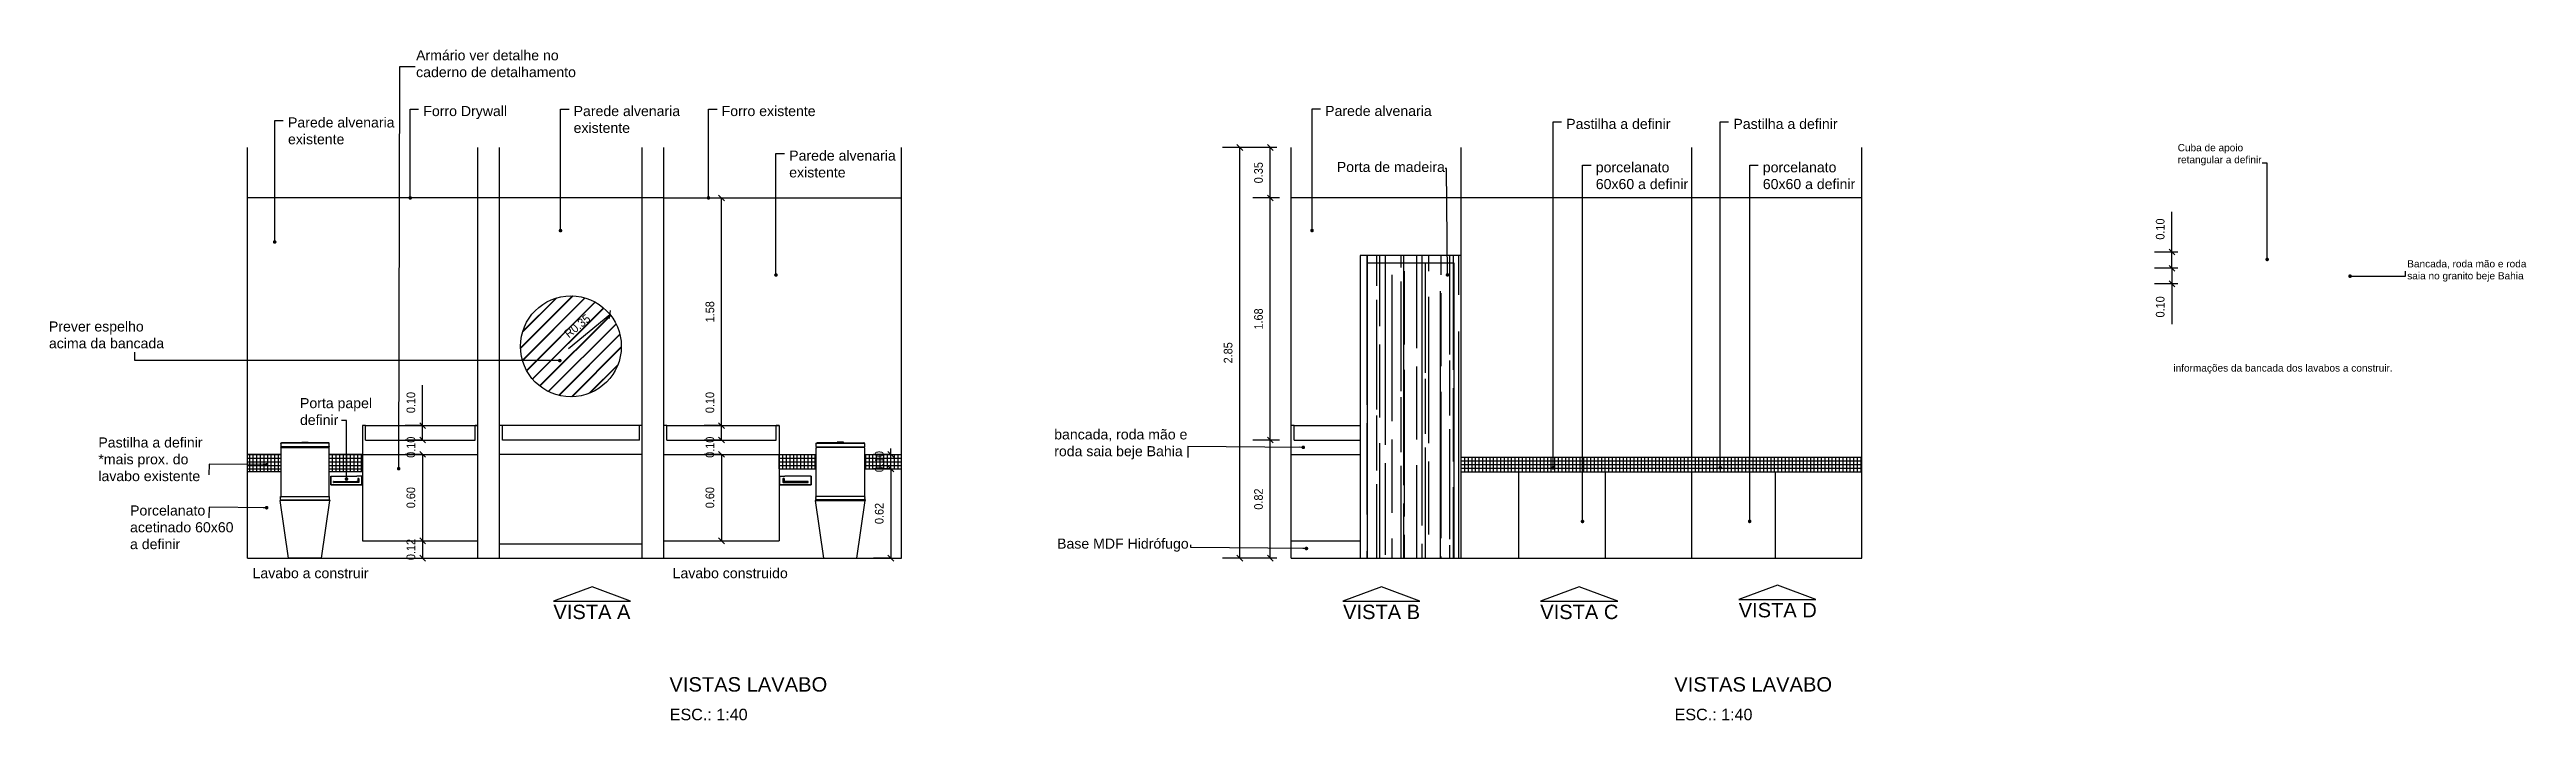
# Model space of a CAD drawing. Header units: millimetres. Extents: x 7034 to 7235, y -465 to -378.
# Drawn here: x 7088.44 to 7105.62, y -446.97 to -442.31 of the extents above; entities that cross this region are included whole.
import ezdxf

# ---------------------------------------------------------------- set-up
doc = ezdxf.new("R2010")
doc.units = ezdxf.units.MM
doc.header["$LTSCALE"] = 0.005
doc.linetypes.add('CONTINUO', pattern=[0])
doc.layers.get('0').update_dxf_attribs({"linetype": 'CONTINUO'})
doc.layers.get('DEFPOINTS').update_dxf_attribs({"linetype": 'CONTINUO', "lineweight": 15})
for name, color, linetype in [('- COTAS', 12, 'Continuous'), ('.DETALHES PRETO', 250, 'Continuous'), ('252', 252, 'Continuous'), ('ARQ-TEXTO', 3, 'Continuous'), ('ARQ_ALVENARIA', 6, 'Continuous'), ('ARQ_ESQUADRIA', 5, 'Continuous'), ('ARQ_TXT_AMBIENTE', 3, 'Continuous'), ('DETALHES', 4, 'Continuous'), ('NN_COTA', 1, 'Continuous'), ('NN_GESSO', 5, 'Continuous')]:
    doc.layers.add(name, color=color, linetype=linetype)
doc.layers.add('TEXTO', color=7, linetype='Continuous', lineweight=15)
doc.styles.add('50', font='ARIALN.TTF', dxfattribs={"height": 0.1})
doc.styles.add('ARQ', font='arial.ttf', dxfattribs={"width": 0.9})
doc.styles.add('R80-20', font='simplex.shx', dxfattribs={"height": 0.04})
doc.styles.get("Standard").update_dxf_attribs({"font": 'arial.ttf'})
doc.dimstyles.new('1-40', dxfattribs={"dimtxt": 0.06, "dimasz": 0.04, "dimexe": 0.1195, "dimexo": 0.1, "dimgap": 0.05, "dimtad": 1, "dimzin": 0, "dimdsep": 46, "dimtxsty": 'ARQ', "dimblk": 'OBLIQUE', "dimcen": 0.09, "dimclrd": 1, "dimclre": 1, "dimclrt": 7, "dimadec": 0, "dimazin": 0, "dimtm": 1e-09, "dimtfac": 1, "dimtofl": 0, "dimtmove": 0, "dimatfit": 3, "dimfxl": 0.1, "dimfxlon": 1, "dimtolj": 1, "dimtzin": 0, "dimlwd": -1, "dimlwe": -1, "dimarcsym": 0})
doc.dimstyles.new('50', dxfattribs={"dimscale": 0, "dimtxt": 0.1, "dimasz": 0.025, "dimexe": 0.05, "dimexo": 0.05, "dimgap": 0.01, "dimtad": 1, "dimdec": 0, "dimlfac": 100, "dimzin": 0, "dimdsep": 46, "dimtxsty": '50', "dimblk": 'DOT', "dimcen": 0.02, "dimclrd": 1, "dimclre": 1, "dimclrt": 7, "dimadec": 0, "dimazin": 0, "dimtfac": 1, "dimtdec": 0, "dimtofl": 0, "dimtmove": 2, "dimatfit": 2, "dimldrblk": 'DOT', "dimfxl": 0.05, "dimtolj": 1, "dimtzin": 0, "dimlwd": -1, "dimarcsym": 0})
pattern_1 = [(0, (7099.832258, -445.243886), (0, 0.025), []), (90, (7099.832258, -445.243886), (-0.025, 2e-18), [])]
pattern_2 = [(0, (0, 0), (0, 0.025), []), (90, (0, 0), (-0.025, 2e-18), [])]

msp = doc.modelspace()

# ---------------------------------------------------------------- texts
at = {"color": 1, "char_height": 0.09975, "width": 0.67765, "attachment_point": 1, "style": 'R80-20'}
for s, insert in [('\\pi0.07186;{\\fArial|b0|i0|c0|p34;VISTA A}', (7091.861, -446.167)), ('\\pi0.07567;{\\fArial|b0|i0|c0|p34;VISTA B}', (7097.337, -446.167)), ('\\pi0.07087;{\\fArial|b0|i0|c0|p34;VISTA C}', (7098.71, -446.167)), ('\\pi0.07182;{\\fArial|b0|i0|c0|p34;VISTA D}', (7100.086, -446.155))]:
    msp.add_mtext(s, dxfattribs=dict(at, insert=insert))
at = {"layer": 'ARQ_TXT_AMBIENTE', "attachment_point": 1}
for s, width, gutter_width, heights, insert, char_height in [('Armário ver detalhe no caderno de detalhamento', 1.34128, 0.1, [0.399], (7090.98, -442.319), 0.07), ('Forro Drywall', 0.75461, 0, [0.288], (7091.03, -442.706), 0.07), ('Parede alvenaria\\Pexistente', 0.75461, 0, [0.288], (7092.073, -442.706), 0.07), ('Forro existente', 0.75461, 0, [0.288], (7093.1, -442.706), 0.07), ('Parede alvenaria', 0.75461, 0, [0.288], (7097.288, -442.705), 0.07), ('Parede alvenaria\\Pexistente', 0.75461, 0, [0.288], (7090.091, -442.785), 0.07), ('Pastilha a definir', 0.75461, 0, [0.288], (7098.961, -442.795), 0.07), ('Pastilha a definir', 0.75461, 0, [0.288], (7100.121, -442.795), 0.07), ('Parede alvenaria\\Pexistente', 0.75461, 0, [0.288], (7093.569, -443.015), 0.07), ('Porta de madeira', 1.03228, 0, [0.221], (7097.369, -443.094), 0.07), ('porcelanato 60x60 a definir', 0.75461, 0, [0.288], (7099.166, -443.096), 0.07), ('porcelanato 60x60 a definir', 0.75461, 0, [0.288], (7100.325, -443.096), 0.07), ('Cuba de apoio retangular a definir', 0.63767, 0, [0.323], (7103.204, -442.97), 0.05), ('Bancada, roda mão e roda saia no granito beje Bahia', 0.88314, 0.627, [0.336], (7104.797, -443.776), 0.05), ('Prever espelho acima da bancada', 0.88524, 0, [0.508], (7088.432, -444.201), 0.07), ('informações da bancada dos lavabos a construir.  ', 1.58022, 0, [0.323], (7103.174, -444.499), 0.05), ('Porta papel definir', 0.52811, 0.83, [0.326], (7090.174, -444.733), 0.07), ('bancada, roda mão e roda saia beje Bahia', 1.0671, 0.627, [0.435], (7095.408, -444.95), 0.07), ('Pastilha a definir\\P*mais prox. do lavabo existente', 0.75534, 0.921, [0.435], (7088.775, -445.006), 0.07), ('Porcelanato acetinado 60x60\\Pa definir', 0.8949, 0.627, [0.583], (7088.995, -445.478), 0.07), ('Base MDF Hidrófugo', 1.09351, 0.627, [0.33], (7095.428, -445.708), 0.07), ('Lavabo a construir', 1.2079, 0, [0.288], (7089.845, -445.913), 0.07), ('Lavabo construido', 1.11677, 0, [0.288], (7092.76, -445.913), 0.07)]:
    msp.add_mtext_dynamic_manual_height_columns(s, width=width, gutter_width=gutter_width, heights=heights, dxfattribs=dict(at, insert=insert, char_height=char_height))
at = {"layer": 'TEXTO', "attachment_point": 1}
for s, width, insert, char_height in [('VISTAS LAVABO', 1.63891, (7092.738, -446.67), 0.1), ('VISTAS LAVABO', 1.63891, (7099.711, -446.67), 0.1), ('ESC.: 1:40', 3.13121, (7092.74, -446.889), 0.08), ('ESC.: 1:40', 3.13121, (7099.713, -446.889), 0.08)]:
    msp.add_mtext_dynamic_manual_height_columns(s, width=width, gutter_width=12.5, heights=[0], dxfattribs=dict(at, insert=insert, char_height=char_height))

# ---------------------------------------------------------------- blocks, each defined once
blk = doc.blocks.new('seta')
at = {"layer": 'NN_COTA', "transparency": 33554549}
h = blk.add_hatch(dxfattribs=at)
h.set_pattern_fill('ANGLE', color=256)
h.set_pattern_definition([(0, (-0.006, 0.008), (0, 6.985), [5.08, -1.905]), (90, (-0.006, 0.008), (-6.985, 4e-16), [5.08, -1.905])])
h.paths.add_polyline_path([(17.271, -37.747), (17.539, -37.846), (17.806, -37.747)])
at = {"layer": 'NN_COTA'}
blk.add_lwpolyline([(17.271, -37.747), (17.806, -37.747), (17.539, -37.846), (17.271, -37.747)], dxfattribs=at)
blk = doc.blocks.new('_DOT')
at = {"color": 0, "linetype": 'ByBlock'}
blk.add_line((-0.5, 0), (-1, 0), dxfattribs=at)
at = {"color": 0, "linetype": 'ByBlock', "const_width": 0.5}
blk.add_lwpolyline([(-0.25, 0, 1), (0.25, 0, 1)], format="xyb", close=True, dxfattribs=at)
blk = doc.blocks.new('DOT')
at = {"layer": 'ARQ-TEXTO', "color": 0, "linetype": 'ByBlock'}
blk.add_line((-0.5, 0), (-1, 0), dxfattribs=at)
at = {"layer": 'ARQ-TEXTO', "color": 0, "linetype": 'ByBlock', "const_width": 0.5}
blk.add_lwpolyline([(-0.25, 0, 1), (0.25, 0, 1)], format="xyb", close=True, dxfattribs=at)
blk = doc.blocks.new('_OBLIQUE')
at = {"color": 0, "linetype": 'ByBlock'}
blk.add_line((-0.5, -0.5), (0.5, 0.5), dxfattribs=at)
blk = doc.blocks.new('*D75')
at = {"layer": '- COTAS', "color": 1, "transparency": 16777216}
for p, q in [((7096.952, -445.024), (7096.787, -445.024)), ((7096.907, -445.844), (7096.907, -445.024)), ((7096.952, -445.844), (7096.787, -445.844))]:
    blk.add_line(p, q, dxfattribs=at)
at = {"layer": 'DEFPOINTS', "color": 0, "transparency": 16777216}
for p in [(7096.907, -445.024), (7097.052, -445.024), (7097.052, -445.844)]:
    blk.add_point(p, dxfattribs=at)
at = {"layer": '- COTAS', "color": 1, "transparency": 16777216, "xscale": 0.04, "yscale": 0.04, "zscale": 0.04}
for p, rotation in [((7096.907, -445.024), 90), ((7096.907, -445.844), 270)]:
    blk.add_blockref('_OBLIQUE', p, dxfattribs=dict(at, rotation=rotation))
at = {"layer": '- COTAS', "color": 7, "transparency": 16777216, "insert": (7096.826, -445.434), "char_height": 0.06, "attachment_point": 5, "rotation": 90, "style": 'ARQ'}
blk.add_mtext('\\A1;0.82', dxfattribs=at)
blk = doc.blocks.new('*D76')
at = {"layer": '- COTAS', "color": 1, "transparency": 16777216}
for p, q in [((7096.972, -443.344), (7096.787, -443.344)), ((7096.907, -445.024), (7096.907, -443.344)), ((7096.972, -445.024), (7096.787, -445.024))]:
    blk.add_line(p, q, dxfattribs=at)
at = {"layer": 'DEFPOINTS', "color": 0, "transparency": 16777216}
for p in [(7096.907, -443.344), (7097.072, -443.344), (7097.072, -445.024)]:
    blk.add_point(p, dxfattribs=at)
at = {"layer": '- COTAS', "color": 1, "transparency": 16777216, "xscale": 0.04, "yscale": 0.04, "zscale": 0.04}
for p, rotation in [((7096.907, -443.344), 90), ((7096.907, -445.024), 270)]:
    blk.add_blockref('_OBLIQUE', p, dxfattribs=dict(at, rotation=rotation))
at = {"layer": '- COTAS', "color": 7, "transparency": 16777216, "insert": (7096.826, -444.184), "char_height": 0.06, "attachment_point": 5, "rotation": 90, "style": 'ARQ'}
blk.add_mtext('\\A1;1.68', dxfattribs=at)
blk = doc.blocks.new('*D77')
at = {"layer": '- COTAS', "color": 1, "transparency": 16777216}
for p, q in [((7091.025, -445.124), (7091.144, -445.124)), ((7091.025, -445.124), (7091.025, -445.724)), ((7091.025, -445.724), (7091.144, -445.724))]:
    blk.add_line(p, q, dxfattribs=at)
at = {"layer": 'DEFPOINTS', "color": 0, "transparency": 16777216}
for p in [(7091.009, -445.124), (7091.009, -445.724), (7091.025, -445.724)]:
    blk.add_point(p, dxfattribs=at)
at = {"layer": '- COTAS', "color": 1, "transparency": 16777216, "xscale": 0.04, "yscale": 0.04, "zscale": 0.04}
for p, rotation in [((7091.025, -445.124), 90), ((7091.025, -445.724), 270)]:
    blk.add_blockref('_OBLIQUE', p, dxfattribs=dict(at, rotation=rotation))
at = {"layer": '- COTAS', "color": 7, "transparency": 16777216, "insert": (7090.944, -445.424), "char_height": 0.06, "attachment_point": 5, "rotation": 90, "style": 'ARQ'}
blk.add_mtext('\\A1;0.60', dxfattribs=at)
blk = doc.blocks.new('*D78')
at = {"layer": '- COTAS', "color": 1, "transparency": 16777216}
for p, q in [((7091.025, -444.924), (7091.025, -444.644)), ((7091.025, -444.924), (7090.905, -444.924)), ((7091.025, -445.024), (7091.025, -444.924)), ((7091.025, -445.024), (7090.905, -445.024))]:
    blk.add_line(p, q, dxfattribs=at)
at = {"layer": 'DEFPOINTS', "color": 0, "transparency": 16777216}
for p in [(7091.025, -444.924), (7091.025, -444.924), (7091.025, -445.024)]:
    blk.add_point(p, dxfattribs=at)
at = {"layer": '- COTAS', "color": 1, "transparency": 16777216, "xscale": 0.04, "yscale": 0.04, "zscale": 0.04}
for p, rotation in [((7091.025, -444.924), 90), ((7091.025, -445.024), 270)]:
    blk.add_blockref('_OBLIQUE', p, dxfattribs=dict(at, rotation=rotation))
at = {"layer": '- COTAS', "color": 7, "transparency": 16777216, "insert": (7090.944, -444.764), "char_height": 0.06, "attachment_point": 5, "rotation": 90, "style": 'ARQ'}
blk.add_mtext('\\A1;0.10', dxfattribs=at)
blk = doc.blocks.new('*D79')
at = {"layer": '- COTAS', "color": 1, "transparency": 16777216}
for p, q in [((7096.952, -442.994), (7096.787, -442.994)), ((7096.907, -443.344), (7096.907, -442.994)), ((7096.952, -443.344), (7096.787, -443.344))]:
    blk.add_line(p, q, dxfattribs=at)
at = {"layer": 'DEFPOINTS', "color": 0, "transparency": 16777216}
for p in [(7096.907, -442.994), (7097.052, -442.994), (7097.052, -443.344)]:
    blk.add_point(p, dxfattribs=at)
at = {"layer": '- COTAS', "color": 1, "transparency": 16777216, "xscale": 0.04, "yscale": 0.04, "zscale": 0.04}
for p, rotation in [((7096.907, -442.994), 90), ((7096.907, -443.344), 270)]:
    blk.add_blockref('_OBLIQUE', p, dxfattribs=dict(at, rotation=rotation))
at = {"layer": '- COTAS', "color": 7, "transparency": 16777216, "insert": (7096.826, -443.169), "char_height": 0.06, "attachment_point": 5, "rotation": 90, "style": 'ARQ'}
blk.add_mtext('\\A1;0.35', dxfattribs=at)
blk = doc.blocks.new('*D80')
at = {"layer": '- COTAS', "color": 1, "transparency": 16777216}
for p, q in [((7096.796, -442.994), (7096.576, -442.994)), ((7096.696, -445.844), (7096.696, -442.994)), ((7096.796, -445.844), (7096.576, -445.844))]:
    blk.add_line(p, q, dxfattribs=at)
at = {"layer": 'DEFPOINTS', "color": 0, "transparency": 16777216}
for p in [(7096.696, -442.994), (7097.052, -442.994), (7097.052, -445.844)]:
    blk.add_point(p, dxfattribs=at)
at = {"layer": '- COTAS', "color": 1, "transparency": 16777216, "xscale": 0.04, "yscale": 0.04, "zscale": 0.04}
for p, rotation in [((7096.696, -442.994), 90), ((7096.696, -445.844), 270)]:
    blk.add_blockref('_OBLIQUE', p, dxfattribs=dict(at, rotation=rotation))
at = {"layer": '- COTAS', "color": 7, "transparency": 16777216, "insert": (7096.615, -444.419), "char_height": 0.06, "attachment_point": 5, "rotation": 90, "style": 'ARQ'}
blk.add_mtext('\\A1;2.85', dxfattribs=at)
blk = doc.blocks.new('*D81')
at = {"layer": '- COTAS', "color": 1, "transparency": 16777216}
for p, q in [((7093.099, -445.124), (7093.219, -445.124)), ((7093.099, -445.124), (7093.099, -445.724)), ((7093.099, -445.724), (7093.219, -445.724))]:
    blk.add_line(p, q, dxfattribs=at)
at = {"layer": 'DEFPOINTS', "color": 0, "transparency": 16777216}
for p in [(7093.099, -445.124), (7093.099, -445.724), (7093.099, -445.724)]:
    blk.add_point(p, dxfattribs=at)
at = {"layer": '- COTAS', "color": 1, "transparency": 16777216, "xscale": 0.04, "yscale": 0.04, "zscale": 0.04}
for p, rotation in [((7093.099, -445.124), 90), ((7093.099, -445.724), 270)]:
    blk.add_blockref('_OBLIQUE', p, dxfattribs=dict(at, rotation=rotation))
at = {"layer": '- COTAS', "color": 7, "transparency": 16777216, "insert": (7093.019, -445.424), "char_height": 0.06, "attachment_point": 5, "rotation": 90, "style": 'ARQ'}
blk.add_mtext('\\A1;0.60', dxfattribs=at)
blk = doc.blocks.new('*D82')
at = {"layer": '- COTAS', "color": 1, "transparency": 16777216}
for p, q in [((7093.099, -443.344), (7093.219, -443.344)), ((7093.099, -444.924), (7093.099, -443.344)), ((7093.099, -444.924), (7093.219, -444.924))]:
    blk.add_line(p, q, dxfattribs=at)
at = {"layer": 'DEFPOINTS', "color": 0, "transparency": 16777216}
for p in [(7093.089, -443.344), (7093.099, -443.344), (7093.099, -444.924)]:
    blk.add_point(p, dxfattribs=at)
at = {"layer": '- COTAS', "color": 1, "transparency": 16777216, "xscale": 0.04, "yscale": 0.04, "zscale": 0.04}
for p, rotation in [((7093.099, -443.344), 90), ((7093.099, -444.924), 270)]:
    blk.add_blockref('_OBLIQUE', p, dxfattribs=dict(at, rotation=rotation))
at = {"layer": '- COTAS', "color": 7, "transparency": 16777216, "insert": (7093.019, -444.134), "char_height": 0.06, "attachment_point": 5, "rotation": 90, "style": 'ARQ'}
blk.add_mtext('\\A1;1.58', dxfattribs=at)
blk = doc.blocks.new('*D83')
at = {"layer": '- COTAS', "color": 1, "transparency": 16777216}
for p, q in [((7103.164, -443.72), (7103.164, -443.44)), ((7103.205, -443.72), (7103.044, -443.72)), ((7103.164, -443.832), (7103.164, -443.72)), ((7103.205, -443.832), (7103.044, -443.832))]:
    blk.add_line(p, q, dxfattribs=at)
at = {"layer": 'DEFPOINTS', "color": 0, "transparency": 16777216}
for p in [(7103.164, -443.72), (7103.305, -443.72), (7103.305, -443.832)]:
    blk.add_point(p, dxfattribs=at)
at = {"layer": '- COTAS', "color": 1, "transparency": 16777216, "xscale": 0.04, "yscale": 0.04, "zscale": 0.04}
for p, rotation in [((7103.164, -443.72), 90), ((7103.164, -443.832), 270)]:
    blk.add_blockref('_OBLIQUE', p, dxfattribs=dict(at, rotation=rotation))
at = {"layer": '- COTAS', "color": 7, "transparency": 16777216, "insert": (7103.083, -443.56), "char_height": 0.06, "attachment_point": 5, "rotation": 90, "style": 'ARQ'}
blk.add_mtext('\\A1;0.10', dxfattribs=at)
blk = doc.blocks.new('*D84')
at = {"layer": '- COTAS', "color": 1, "transparency": 16777216}
for p, q in [((7103.205, -443.832), (7103.044, -443.832)), ((7103.205, -443.94), (7103.044, -443.94)), ((7103.164, -443.832), (7103.164, -443.94)), ((7103.164, -443.94), (7103.164, -444.22))]:
    blk.add_line(p, q, dxfattribs=at)
at = {"layer": 'DEFPOINTS', "color": 0, "transparency": 16777216}
for p in [(7103.164, -443.94), (7103.305, -443.832), (7103.305, -443.94)]:
    blk.add_point(p, dxfattribs=at)
at = {"layer": '- COTAS', "color": 1, "transparency": 16777216, "xscale": 0.04, "yscale": 0.04, "zscale": 0.04}
for p, rotation in [((7103.164, -443.832), 90), ((7103.164, -443.94), 270)]:
    blk.add_blockref('_OBLIQUE', p, dxfattribs=dict(at, rotation=rotation))
at = {"layer": '- COTAS', "color": 7, "transparency": 16777216, "insert": (7103.083, -444.1), "char_height": 0.06, "attachment_point": 5, "rotation": 90, "style": 'ARQ'}
blk.add_mtext('\\A1;0.10', dxfattribs=at)
blk = doc.blocks.new('*D105')
at = {"layer": '- COTAS', "color": 1, "transparency": 16777216}
blk.add_line((7092.037, -444.388), (7092.325, -444.153), dxfattribs=at)
at = {"layer": 'DEFPOINTS', "color": 0, "transparency": 16777216}
for p in [(7092.325, -444.153), (7092.054, -444.374)]:
    blk.add_point(p, dxfattribs=at)
at = {"layer": '- COTAS', "color": 1, "transparency": 16777216, "xscale": 0.04, "yscale": 0.04, "zscale": 0.04, "rotation": 39.21095447246016}
blk.add_blockref('_OBLIQUE', (7092.325, -444.153), dxfattribs=at)
at = {"layer": '- COTAS', "color": 7, "transparency": 16777216, "insert": (7092.099, -444.233), "char_height": 0.06, "attachment_point": 5, "rotation": 39.211, "style": 'ARQ'}
blk.add_mtext('\\A1;R0.35', dxfattribs=at)
blk = doc.blocks.new('*D174')
at = {"layer": '- COTAS', "color": 1, "transparency": 16777216}
for p, q in [((7094.274, -445.224), (7094.155, -445.224)), ((7094.274, -445.224), (7094.274, -445.844)), ((7094.274, -445.844), (7094.155, -445.844))]:
    blk.add_line(p, q, dxfattribs=at)
at = {"layer": 'DEFPOINTS', "color": 0, "transparency": 16777216}
for p in [(7094.349, -445.224), (7094.274, -445.844), (7094.349, -445.844)]:
    blk.add_point(p, dxfattribs=at)
at = {"layer": '- COTAS', "color": 1, "transparency": 16777216, "xscale": 0.04, "yscale": 0.04, "zscale": 0.04}
for p, rotation in [((7094.274, -445.224), 90), ((7094.274, -445.844), 270)]:
    blk.add_blockref('_OBLIQUE', p, dxfattribs=dict(at, rotation=rotation))
at = {"layer": '- COTAS', "color": 7, "transparency": 16777216, "insert": (7094.194, -445.534), "char_height": 0.06, "attachment_point": 5, "rotation": 90, "style": 'ARQ'}
blk.add_mtext('\\A1;0.62', dxfattribs=at)
blk = doc.blocks.new('*D175')
at = {"layer": '- COTAS', "color": 1, "transparency": 16777216}
for p, q in [((7094.274, -445.124), (7094.155, -445.124)), ((7094.274, -445.124), (7094.274, -445.084)), ((7094.274, -445.224), (7094.155, -445.224)), ((7094.274, -445.224), (7094.274, -445.264))]:
    blk.add_line(p, q, dxfattribs=at)
at = {"layer": 'DEFPOINTS', "color": 0, "transparency": 16777216}
for p in [(7094.274, -445.124), (7094.274, -445.124), (7094.274, -445.224)]:
    blk.add_point(p, dxfattribs=at)
at = {"layer": '- COTAS', "color": 1, "transparency": 16777216, "xscale": 0.04, "yscale": 0.04, "zscale": 0.04}
for p, rotation in [((7094.274, -445.124), 270), ((7094.274, -445.224), 90)]:
    blk.add_blockref('_OBLIQUE', p, dxfattribs=dict(at, rotation=rotation))
at = {"layer": '- COTAS', "color": 7, "transparency": 16777216, "insert": (7094.194, -445.174), "char_height": 0.06, "attachment_point": 5, "rotation": 90, "style": 'ARQ'}
blk.add_mtext('\\A1;0.10', dxfattribs=at)
blk = doc.blocks.new('*D176')
at = {"layer": '- COTAS', "color": 1, "transparency": 16777216}
for p, q in [((7091.025, -445.724), (7091.144, -445.724)), ((7091.025, -445.724), (7091.025, -445.844)), ((7091.025, -445.844), (7091.144, -445.844))]:
    blk.add_line(p, q, dxfattribs=at)
at = {"layer": 'DEFPOINTS', "color": 0, "transparency": 16777216}
for p in [(7091.025, -445.724), (7091.025, -445.844), (7091.025, -445.844)]:
    blk.add_point(p, dxfattribs=at)
at = {"layer": '- COTAS', "color": 1, "transparency": 16777216, "xscale": 0.04, "yscale": 0.04, "zscale": 0.04}
for p, rotation in [((7091.025, -445.724), 90), ((7091.025, -445.844), 270)]:
    blk.add_blockref('_OBLIQUE', p, dxfattribs=dict(at, rotation=rotation))
at = {"layer": '- COTAS', "color": 7, "transparency": 16777216, "insert": (7090.944, -445.784), "char_height": 0.06, "attachment_point": 5, "rotation": 90, "style": 'ARQ'}
blk.add_mtext('\\A1;0.12', dxfattribs=at)
blk = doc.blocks.new('*D177')
at = {"layer": '- COTAS', "color": 1, "transparency": 16777216}
for p, q in [((7093.099, -445.024), (7093.099, -444.984)), ((7093.099, -445.024), (7092.98, -445.024)), ((7093.099, -445.124), (7092.98, -445.124)), ((7093.099, -445.124), (7093.099, -445.164))]:
    blk.add_line(p, q, dxfattribs=at)
at = {"layer": 'DEFPOINTS', "color": 0, "transparency": 16777216}
for p in [(7093.099, -445.024), (7093.099, -445.024), (7093.099, -445.124)]:
    blk.add_point(p, dxfattribs=at)
at = {"layer": '- COTAS', "color": 1, "transparency": 16777216, "xscale": 0.04, "yscale": 0.04, "zscale": 0.04}
for p, rotation in [((7093.099, -445.024), 270), ((7093.099, -445.124), 90)]:
    blk.add_blockref('_OBLIQUE', p, dxfattribs=dict(at, rotation=rotation))
at = {"layer": '- COTAS', "color": 7, "transparency": 16777216, "insert": (7093.019, -445.074), "char_height": 0.06, "attachment_point": 5, "rotation": 90, "style": 'ARQ'}
blk.add_mtext('\\A1;0.10', dxfattribs=at)
blk = doc.blocks.new('*D178')
at = {"layer": '- COTAS', "color": 1, "transparency": 16777216}
for p, q in [((7091.025, -445.024), (7091.025, -444.984)), ((7091.025, -445.124), (7090.905, -445.124)), ((7091.025, -445.024), (7091.144, -445.024)), ((7091.025, -445.124), (7091.025, -445.164))]:
    blk.add_line(p, q, dxfattribs=at)
at = {"layer": 'DEFPOINTS', "color": 0, "transparency": 16777216}
for p in [(7091.025, -445.024), (7091.025, -445.024), (7091.025, -445.124)]:
    blk.add_point(p, dxfattribs=at)
at = {"layer": '- COTAS', "color": 1, "transparency": 16777216, "xscale": 0.04, "yscale": 0.04, "zscale": 0.04}
for p, rotation in [((7091.025, -445.024), 270), ((7091.025, -445.124), 90)]:
    blk.add_blockref('_OBLIQUE', p, dxfattribs=dict(at, rotation=rotation))
at = {"layer": '- COTAS', "color": 7, "transparency": 16777216, "insert": (7090.944, -445.074), "char_height": 0.06, "attachment_point": 5, "rotation": 90, "style": 'ARQ'}
blk.add_mtext('\\A1;0.10', dxfattribs=at)
blk = doc.blocks.new('*D179')
at = {"layer": '- COTAS', "color": 1, "transparency": 16777216}
for p, q in [((7093.099, -444.924), (7093.099, -444.644)), ((7093.099, -444.924), (7092.98, -444.924)), ((7093.099, -445.024), (7093.099, -444.924)), ((7093.099, -445.024), (7092.98, -445.024))]:
    blk.add_line(p, q, dxfattribs=at)
at = {"layer": 'DEFPOINTS', "color": 0, "transparency": 16777216}
for p in [(7093.099, -444.924), (7093.099, -444.924), (7093.099, -445.024)]:
    blk.add_point(p, dxfattribs=at)
at = {"layer": '- COTAS', "color": 1, "transparency": 16777216, "xscale": 0.04, "yscale": 0.04, "zscale": 0.04}
for p, rotation in [((7093.099, -444.924), 90), ((7093.099, -445.024), 270)]:
    blk.add_blockref('_OBLIQUE', p, dxfattribs=dict(at, rotation=rotation))
at = {"layer": '- COTAS', "color": 7, "transparency": 16777216, "insert": (7093.019, -444.764), "char_height": 0.06, "attachment_point": 5, "rotation": 90, "style": 'ARQ'}
blk.add_mtext('\\A1;0.10', dxfattribs=at)

# ---------------------------------------------------------------- dimensions: what is measured, and where the dimension line sits
at = {"layer": '- COTAS'}
for base, p1, p2, picture, middle in [((7096.696, -442.994), (7097.052, -445.844), (7097.052, -442.994), '*D80', (7096.615, -444.419)), ((7096.907, -442.994), (7097.052, -443.344), (7097.052, -442.994), '*D79', (7096.826, -443.169)), ((7093.099, -443.344), (7093.099, -444.924), (7093.089, -443.344), '*D82', (7093.019, -444.134)), ((7096.907, -443.344), (7097.072, -445.024), (7097.072, -443.344), '*D76', (7096.826, -444.184)), ((7093.099, -444.924), (7093.099, -445.024), (7093.099, -444.924), '*D179', (7093.019, -444.764)), ((7091.025, -445.724), (7091.009, -445.124), (7091.009, -445.724), '*D77', (7090.944, -445.424)), ((7093.099, -445.724), (7093.099, -445.124), (7093.099, -445.724), '*D81', (7093.019, -445.424)), ((7096.907, -445.024), (7097.052, -445.844), (7097.052, -445.024), '*D75', (7096.826, -445.434)), ((7094.274, -445.844), (7094.349, -445.224), (7094.349, -445.844), '*D174', (7094.194, -445.534))]:
    dim = msp.add_linear_dim(base=base, p1=p1, p2=p2, angle=90, dimstyle='1-40', dxfattribs=at)
    dim.commit()
    dim.dimension.update_dxf_attribs({"geometry": picture, "text_midpoint": middle})
for base, p2, picture, middle in [((7103.164, -443.72), (7103.305, -443.72), '*D83', (7103.083, -443.56)), ((7103.164, -443.94), (7103.305, -443.94), '*D84', (7103.083, -444.1))]:
    dim = msp.add_linear_dim(base=base, p1=(7103.305, -443.832), p2=p2, angle=90, text='0.10', dimstyle='1-40', dxfattribs=at)
    dim.commit()
    dim.dimension.update_dxf_attribs({"geometry": picture, "text_midpoint": middle})
dim = msp.add_radius_dim(center=(7092.054, -444.374), mpoint=(7092.325, -444.153), dimstyle='1-40', dxfattribs=at)
dim.commit()
dim.dimension.update_dxf_attribs({"geometry": '*D105', "text_midpoint": (7092.15, -444.296), "dimtype": 164})
for base, p1, p2, picture, middle, dimtype in [((7091.025, -444.924), (7091.025, -445.024), (7091.025, -444.924), '*D78', (7091.025, -444.764), 160), ((7091.025, -445.024), (7091.025, -445.124), (7091.025, -445.024), '*D178', (7091.025, -445.074), 161), ((7093.099, -445.024), (7093.099, -445.124), (7093.099, -445.024), '*D177', (7093.099, -445.074), 160), ((7094.274, -445.124), (7094.274, -445.224), (7094.274, -445.124), '*D175', (7094.274, -445.174), 160), ((7091.025, -445.844), (7091.025, -445.724), (7091.025, -445.844), '*D176', (7091.025, -445.784), 160)]:
    dim = msp.add_linear_dim(base=base, p1=p1, p2=p2, angle=90, dimstyle='1-40', dxfattribs=at)
    dim.commit()
    dim.dimension.update_dxf_attribs({"geometry": picture, "text_midpoint": middle, "dimtype": dimtype})

# ---------------------------------------------------------------- hatches: boundary and pattern name
at = {"layer": '.DETALHES PRETO'}
h = msp.add_hatch(dxfattribs=at)
h.set_pattern_fill('AR-RROOF', color=33, scale=0.005, angle=90)
h.set_pattern_definition([(90, (4.50308, 0), (-0.127, 0.2794), [1.905, -0.254, 0.635, -0.127]), (90, (4.43958, 0.16891), (-0.16891, -0.127), [0.381, -0.04191, 0.762, -0.09525]), (90, (4.39513, 0.0635), (-0.08509, 0.6604), [1.016, -0.1778, 0.508, -0.127])])
h.paths.add_polyline_path([(7098.182, -443.794), (7097.582, -443.794), (7097.582, -445.844), (7098.182, -445.844)], flags=17)
h.paths.add_polyline_path([(7098.232, -443.744), (7097.532, -443.744), (7097.532, -445.844), (7097.582, -445.844), (7097.582, -443.794), (7098.182, -443.794), (7098.182, -445.844), (7098.232, -445.844)])
at = {"layer": '252'}
h = msp.add_hatch(dxfattribs=at)
h.set_pattern_fill('JIS_LC_20A', color=256, scale=0.0035)
h.paths.add_polyline_path([(7091.704, -444.374, 1), (7092.404, -444.374, 1)])
h = msp.add_hatch(dxfattribs=at)
h.set_pattern_fill('_USER', color=256, scale=0.025, double=1, pattern_type=0)
h.set_pattern_definition(pattern_2)
h.paths.add_polyline_path([(7090.042, -445.124), (7089.809, -445.124), (7089.809, -445.244), (7090.042, -445.244)])
h.paths.add_polyline_path([(7090.609, -445.124), (7090.377, -445.124), (7090.377, -445.244), (7090.609, -445.244)])
h = msp.add_hatch(dxfattribs=at)
h.set_pattern_fill('_USER', color=256, scale=0.025, double=1, pattern_type=0)
h.set_pattern_definition(pattern_2)
h.paths.add_polyline_path([(7093.757, -445.124), (7093.499, -445.124), (7093.499, -445.224), (7093.757, -445.224)])
h.paths.add_polyline_path([(7094.349, -445.124), (7094.092, -445.124), (7094.092, -445.224), (7094.349, -445.224)])
h = msp.add_hatch(dxfattribs=at)
h.set_pattern_fill('_USER', color=256, scale=0.025, double=1, pattern_type=0)
h.set_pattern_definition(pattern_1)
h.paths.add_polyline_path([(7099.832, -445.144), (7098.232, -445.144), (7098.232, -445.244), (7099.832, -445.244)])
h = msp.add_hatch(dxfattribs=at)
h.set_pattern_fill('_USER', color=256, scale=0.025, double=1, pattern_type=0)
h.set_pattern_definition(pattern_1)
h.paths.add_polyline_path([(7101.012, -445.144), (7099.832, -445.144), (7099.832, -445.244), (7101.012, -445.244)])
h = msp.add_hatch(dxfattribs=at)
h.set_pattern_fill('_USER', color=256, scale=0.6, double=1, pattern_type=0)
h.set_pattern_definition([(0, (7099.83226, -445.8439), (0, 0.6), []), (90, (7099.83226, -445.8439), (-0.6, 4e-17), [])])
h.paths.add_polyline_path([(7099.832, -445.444), (7099.832, -445.439), (7099.832, -445.336), (7099.829, -445.336), (7099.829, -445.276), (7099.831, -445.244), (7098.234, -445.244), (7098.232, -445.844), (7099.832, -445.844)])
h = msp.add_hatch(dxfattribs=at)
h.set_pattern_fill('_USER', color=256, scale=0.6, double=1, pattern_type=0)
h.set_pattern_definition([(0, (7101.01226, -445.8439), (0, 0.6), []), (90, (7101.01226, -445.8439), (-0.6, 4e-17), [])])
h.paths.add_polyline_path([(7101.012, -445.244), (7099.832, -445.244), (7099.832, -445.844), (7101.012, -445.844)])

# ---------------------------------------------------------------- linework, layer by layer
at = {"layer": '.DETALHES PRETO'}
for p, q in [((7097.582, -445.844), (7097.582, -443.794)), ((7098.232, -445.844), (7098.232, -443.744))]:
    msp.add_line(p, q, dxfattribs=at)
for points in [[(7098.232, -445.844), (7098.232, -443.744), (7097.532, -443.744), (7097.532, -445.844)], [(7097.582, -443.794), (7098.182, -443.794), (7098.182, -445.844)]]:
    msp.add_lwpolyline(points, dxfattribs=at)
at = {"layer": '252'}
for p, q in [((7090.629, -444.924), (7091.409, -444.924)), ((7092.529, -444.924), (7091.579, -444.924)), ((7092.719, -444.924), (7093.499, -444.924)), ((7097.072, -444.924), (7097.532, -444.924)), ((7090.042, -445.124), (7089.809, -445.124)), ((7090.042, -445.046), (7090.045, -445.044)), ((7090.042, -445.048), (7090.042, -445.046)), ((7090.376, -445.046), (7090.042, -445.046)), ((7090.042, -445.048), (7090.042, -445.069)), ((7090.042, -445.069), (7090.042, -445.072)), ((7090.042, -445.072), (7090.045, -445.073)), ((7090.376, -445.072), (7090.042, -445.072)), ((7090.042, -445.077), (7090.045, -445.075)), ((7090.042, -445.079), (7090.042, -445.077)), ((7090.042, -445.077), (7090.376, -445.077)), ((7090.042, -445.079), (7090.042, -445.416)), ((7090.045, -445.044), (7090.047, -445.043)), ((7090.374, -445.044), (7090.045, -445.044)), ((7090.045, -445.073), (7090.047, -445.074)), ((7090.374, -445.073), (7090.045, -445.073)), ((7090.045, -445.075), (7090.047, -445.074)), ((7090.045, -445.075), (7090.374, -445.075)), ((7090.187, -445.043), (7090.047, -445.043)), ((7090.371, -445.074), (7090.047, -445.074)), ((7090.187, -445.043), (7090.187, -445.039)), ((7090.187, -445.039), (7090.232, -445.039)), ((7090.187, -445.043), (7090.232, -445.043)), ((7090.232, -445.043), (7090.232, -445.039)), ((7090.232, -445.043), (7090.371, -445.043)), ((7090.374, -445.044), (7090.371, -445.043)), ((7090.374, -445.073), (7090.371, -445.074)), ((7090.374, -445.075), (7090.371, -445.074)), ((7090.376, -445.046), (7090.374, -445.044)), ((7090.376, -445.072), (7090.374, -445.073)), ((7090.376, -445.077), (7090.374, -445.075)), ((7090.377, -445.048), (7090.376, -445.046)), ((7090.377, -445.069), (7090.376, -445.072)), ((7090.377, -445.079), (7090.376, -445.077)), ((7090.377, -445.069), (7090.377, -445.048)), ((7090.377, -445.416), (7090.377, -445.079)), ((7090.609, -445.124), (7090.377, -445.124)), ((7093.499, -445.124), (7093.757, -445.124)), ((7093.757, -445.046), (7093.76, -445.044)), ((7093.757, -445.048), (7093.757, -445.046)), ((7093.757, -445.046), (7094.091, -445.046)), ((7093.757, -445.069), (7093.757, -445.048)), ((7093.757, -445.069), (7093.757, -445.072)), ((7093.757, -445.072), (7093.76, -445.073)), ((7093.757, -445.072), (7094.091, -445.072)), ((7093.757, -445.077), (7093.76, -445.075)), ((7093.757, -445.079), (7093.757, -445.077)), ((7094.091, -445.077), (7093.757, -445.077)), ((7093.757, -445.416), (7093.757, -445.079)), ((7093.76, -445.044), (7093.762, -445.043)), ((7093.76, -445.044), (7094.089, -445.044)), ((7093.76, -445.073), (7093.762, -445.074)), ((7093.76, -445.073), (7094.089, -445.073)), ((7093.76, -445.075), (7093.762, -445.074)), ((7094.089, -445.075), (7093.76, -445.075)), ((7093.901, -445.043), (7093.762, -445.043)), ((7093.762, -445.074), (7094.086, -445.074)), ((7093.901, -445.043), (7093.901, -445.039)), ((7093.946, -445.039), (7093.901, -445.039)), ((7093.946, -445.043), (7093.901, -445.043)), ((7093.946, -445.043), (7093.946, -445.039)), ((7093.946, -445.043), (7094.086, -445.043)), ((7094.089, -445.044), (7094.086, -445.043)), ((7094.089, -445.073), (7094.086, -445.074)), ((7094.089, -445.075), (7094.086, -445.074)), ((7094.091, -445.046), (7094.089, -445.044)), ((7094.091, -445.072), (7094.089, -445.073)), ((7094.091, -445.077), (7094.089, -445.075)), ((7094.092, -445.048), (7094.091, -445.046)), ((7094.092, -445.069), (7094.091, -445.072)), ((7094.092, -445.079), (7094.091, -445.077)), ((7094.092, -445.048), (7094.092, -445.069)), ((7094.092, -445.079), (7094.092, -445.416)), ((7094.092, -445.124), (7094.349, -445.124)), ((7098.232, -445.144), (7101.012, -445.144)), ((7090.042, -445.244), (7089.809, -445.244)), ((7090.609, -445.244), (7090.377, -445.244)), ((7090.609, -445.244), (7090.377, -445.244)), ((7090.388, -445.336), (7090.388, -445.276)), ((7090.388, -445.276), (7090.388, -445.276)), ((7090.388, -445.276), (7090.388, -445.336)), ((7090.433, -445.336), (7090.388, -445.336)), ((7090.388, -445.336), (7090.433, -445.336)), ((7090.388, -445.336), (7090.388, -445.336)), ((7090.408, -445.312), (7090.407, -445.312)), ((7090.408, -445.312), (7090.407, -445.312)), ((7090.407, -445.313), (7090.408, -445.312)), ((7090.407, -445.312), (7090.407, -445.313)), ((7090.407, -445.319), (7090.407, -445.313)), ((7090.407, -445.319), (7090.407, -445.313)), ((7090.407, -445.319), (7090.407, -445.32)), ((7090.407, -445.319), (7090.408, -445.32)), ((7090.407, -445.32), (7090.408, -445.32)), ((7090.408, -445.32), (7090.407, -445.32)), ((7090.408, -445.312), (7090.569, -445.312)), ((7090.408, -445.312), (7090.569, -445.312)), ((7090.569, -445.32), (7090.408, -445.32)), ((7090.569, -445.32), (7090.408, -445.32)), ((7090.603, -445.336), (7090.433, -445.336)), ((7090.433, -445.336), (7090.603, -445.336)), ((7090.433, -445.336), (7090.433, -445.336)), ((7090.433, -445.336), (7090.433, -445.336)), ((7090.574, -445.312), (7090.569, -445.312)), ((7090.574, -445.312), (7090.569, -445.312)), ((7090.569, -445.312), (7090.569, -445.312)), ((7090.582, -445.32), (7090.569, -445.32)), ((7090.583, -445.32), (7090.569, -445.32)), ((7090.575, -445.311), (7090.574, -445.312)), ((7090.575, -445.312), (7090.574, -445.312)), ((7090.576, -445.291), (7090.575, -445.292)), ((7090.575, -445.292), (7090.575, -445.292)), ((7090.575, -445.292), (7090.575, -445.292)), ((7090.575, -445.292), (7090.575, -445.292)), ((7090.575, -445.292), (7090.575, -445.311)), ((7090.575, -445.292), (7090.575, -445.311)), ((7090.575, -445.292), (7090.583, -445.292)), ((7090.575, -445.311), (7090.575, -445.312)), ((7090.575, -445.311), (7090.575, -445.312)), ((7090.575, -445.311), (7090.575, -445.311)), ((7090.582, -445.291), (7090.576, -445.291)), ((7090.583, -445.292), (7090.582, -445.291)), ((7090.582, -445.32), (7090.583, -445.32)), ((7090.583, -445.292), (7090.583, -445.292)), ((7090.583, -445.292), (7090.583, -445.292)), ((7090.583, -445.292), (7090.583, -445.292)), ((7090.583, -445.292), (7090.583, -445.319)), ((7090.583, -445.292), (7090.583, -445.319)), ((7090.583, -445.319), (7090.583, -445.32)), ((7090.583, -445.32), (7090.583, -445.319)), ((7090.583, -445.32), (7090.583, -445.32)), ((7090.603, -445.336), (7090.603, -445.276)), ((7090.603, -445.276), (7090.603, -445.276)), ((7090.603, -445.336), (7090.603, -445.276)), ((7090.603, -445.336), (7090.603, -445.336)), ((7093.499, -445.224), (7093.757, -445.224)), ((7093.505, -445.336), (7093.505, -445.276)), ((7093.505, -445.276), (7093.505, -445.276)), ((7093.505, -445.336), (7093.505, -445.276)), ((7093.505, -445.336), (7093.675, -445.336)), ((7093.675, -445.336), (7093.505, -445.336)), ((7093.505, -445.336), (7093.505, -445.336)), ((7093.525, -445.292), (7093.526, -445.292)), ((7093.525, -445.292), (7093.525, -445.319)), ((7093.526, -445.32), (7093.525, -445.319)), ((7093.526, -445.292), (7093.526, -445.291)), ((7093.526, -445.291), (7093.533, -445.291)), ((7093.526, -445.292), (7093.526, -445.292)), ((7093.526, -445.292), (7093.526, -445.292)), ((7093.526, -445.292), (7093.526, -445.319)), ((7093.533, -445.292), (7093.526, -445.292)), ((7093.526, -445.319), (7093.526, -445.32)), ((7093.526, -445.32), (7093.526, -445.32)), ((7093.526, -445.32), (7093.526, -445.32)), ((7093.526, -445.32), (7093.539, -445.32)), ((7093.526, -445.32), (7093.539, -445.32)), ((7093.533, -445.291), (7093.533, -445.292)), ((7093.533, -445.292), (7093.533, -445.292)), ((7093.533, -445.292), (7093.534, -445.292)), ((7093.533, -445.292), (7093.533, -445.292)), ((7093.533, -445.292), (7093.533, -445.311)), ((7093.533, -445.311), (7093.534, -445.312)), ((7093.534, -445.292), (7093.534, -445.311)), ((7093.534, -445.311), (7093.534, -445.312)), ((7093.534, -445.311), (7093.534, -445.311)), ((7093.534, -445.311), (7093.534, -445.312)), ((7093.534, -445.312), (7093.534, -445.312)), ((7093.534, -445.312), (7093.539, -445.312)), ((7093.534, -445.312), (7093.539, -445.312)), ((7093.539, -445.312), (7093.539, -445.312)), ((7093.701, -445.312), (7093.539, -445.312)), ((7093.701, -445.312), (7093.539, -445.312)), ((7093.539, -445.32), (7093.701, -445.32)), ((7093.539, -445.32), (7093.701, -445.32)), ((7093.675, -445.336), (7093.721, -445.336)), ((7093.721, -445.336), (7093.675, -445.336)), ((7093.675, -445.336), (7093.675, -445.336)), ((7093.675, -445.336), (7093.675, -445.336)), ((7093.701, -445.312), (7093.701, -445.312)), ((7093.701, -445.312), (7093.701, -445.312)), ((7093.701, -445.313), (7093.701, -445.312)), ((7093.701, -445.312), (7093.701, -445.313)), ((7093.701, -445.319), (7093.701, -445.313)), ((7093.701, -445.319), (7093.701, -445.313)), ((7093.701, -445.319), (7093.701, -445.32)), ((7093.701, -445.319), (7093.701, -445.32)), ((7093.701, -445.32), (7093.701, -445.32)), ((7093.701, -445.32), (7093.701, -445.32)), ((7093.721, -445.336), (7093.721, -445.276)), ((7093.721, -445.276), (7093.721, -445.276)), ((7093.721, -445.276), (7093.721, -445.336)), ((7093.721, -445.336), (7093.721, -445.336)), ((7094.092, -445.224), (7094.349, -445.224)), ((7098.232, -445.244), (7099.832, -445.244)), ((7099.832, -445.244), (7101.012, -445.244)), ((7090.037, -445.441), (7090.037, -445.442)), ((7090.038, -445.441), (7090.037, -445.441)), ((7090.037, -445.442), (7090.037, -445.443)), ((7090.037, -445.443), (7090.037, -445.444)), ((7090.037, -445.443), (7090.037, -445.443)), ((7090.094, -445.844), (7090.037, -445.444)), ((7090.382, -445.444), (7090.037, -445.444)), ((7090.038, -445.44), (7090.038, -445.441)), ((7090.039, -445.44), (7090.038, -445.44)), ((7090.039, -445.418), (7090.04, -445.417)), ((7090.039, -445.42), (7090.039, -445.418)), ((7090.039, -445.421), (7090.039, -445.42)), ((7090.039, -445.423), (7090.039, -445.421)), ((7090.039, -445.424), (7090.039, -445.423)), ((7090.04, -445.425), (7090.039, -445.424)), ((7090.039, -445.429), (7090.04, -445.428)), ((7090.039, -445.431), (7090.039, -445.429)), ((7090.039, -445.433), (7090.039, -445.431)), ((7090.039, -445.435), (7090.039, -445.433)), ((7090.039, -445.436), (7090.039, -445.435)), ((7090.04, -445.438), (7090.039, -445.436)), ((7090.04, -445.439), (7090.039, -445.44)), ((7090.039, -445.44), (7090.039, -445.44)), ((7090.04, -445.416), (7090.041, -445.416)), ((7090.04, -445.417), (7090.04, -445.416)), ((7090.04, -445.426), (7090.04, -445.425)), ((7090.041, -445.427), (7090.04, -445.426)), ((7090.04, -445.427), (7090.041, -445.427)), ((7090.04, -445.428), (7090.04, -445.427)), ((7090.04, -445.438), (7090.04, -445.438)), ((7090.041, -445.439), (7090.04, -445.438)), ((7090.04, -445.439), (7090.04, -445.439)), ((7090.041, -445.439), (7090.04, -445.439)), ((7090.042, -445.416), (7090.041, -445.416)), ((7090.041, -445.439), (7090.041, -445.439)), ((7090.041, -445.439), (7090.041, -445.439)), ((7090.042, -445.439), (7090.041, -445.439)), ((7090.042, -445.416), (7090.377, -445.416)), ((7090.042, -445.439), (7090.042, -445.439)), ((7090.042, -445.439), (7090.377, -445.439)), ((7090.042, -445.44), (7090.042, -445.44)), ((7090.324, -445.844), (7090.382, -445.444)), ((7090.376, -445.44), (7090.376, -445.44)), ((7090.378, -445.416), (7090.377, -445.416)), ((7090.377, -445.416), (7090.377, -445.416)), ((7090.377, -445.427), (7090.378, -445.426)), ((7090.378, -445.427), (7090.377, -445.427)), ((7090.377, -445.439), (7090.378, -445.438)), ((7090.377, -445.439), (7090.378, -445.439)), ((7090.377, -445.439), (7090.377, -445.439)), ((7090.377, -445.439), (7090.377, -445.439)), ((7090.377, -445.439), (7090.377, -445.439)), ((7090.377, -445.439), (7090.377, -445.439)), ((7090.379, -445.417), (7090.378, -445.416)), ((7090.378, -445.426), (7090.379, -445.425)), ((7090.379, -445.428), (7090.378, -445.427)), ((7090.378, -445.438), (7090.379, -445.438)), ((7090.378, -445.439), (7090.379, -445.439)), ((7090.379, -445.418), (7090.379, -445.417)), ((7090.38, -445.42), (7090.379, -445.418)), ((7090.379, -445.424), (7090.38, -445.423)), ((7090.379, -445.425), (7090.379, -445.424)), ((7090.379, -445.429), (7090.379, -445.428)), ((7090.38, -445.431), (7090.379, -445.429)), ((7090.379, -445.436), (7090.38, -445.435)), ((7090.379, -445.438), (7090.379, -445.436)), ((7090.379, -445.439), (7090.379, -445.44)), ((7090.379, -445.44), (7090.38, -445.44)), ((7090.38, -445.421), (7090.38, -445.42)), ((7090.38, -445.423), (7090.38, -445.421)), ((7090.38, -445.433), (7090.38, -445.431)), ((7090.38, -445.435), (7090.38, -445.433)), ((7090.38, -445.44), (7090.381, -445.441)), ((7090.38, -445.44), (7090.38, -445.44)), ((7090.381, -445.441), (7090.381, -445.442)), ((7090.381, -445.441), (7090.381, -445.441)), ((7090.381, -445.442), (7090.381, -445.443)), ((7090.381, -445.443), (7090.382, -445.443)), ((7090.382, -445.443), (7090.382, -445.444)), ((7093.752, -445.441), (7093.752, -445.442)), ((7093.753, -445.441), (7093.752, -445.441)), ((7093.752, -445.442), (7093.752, -445.443)), ((7093.752, -445.443), (7093.752, -445.444)), ((7093.752, -445.443), (7093.752, -445.443)), ((7093.809, -445.844), (7093.752, -445.444)), ((7093.752, -445.444), (7094.097, -445.444)), ((7093.753, -445.44), (7093.753, -445.441)), ((7093.754, -445.44), (7093.753, -445.44)), ((7093.754, -445.418), (7093.755, -445.417)), ((7093.754, -445.42), (7093.754, -445.418)), ((7093.754, -445.421), (7093.754, -445.42)), ((7093.754, -445.423), (7093.754, -445.421)), ((7093.754, -445.424), (7093.754, -445.423)), ((7093.755, -445.425), (7093.754, -445.424)), ((7093.754, -445.429), (7093.755, -445.428)), ((7093.754, -445.431), (7093.754, -445.429)), ((7093.754, -445.433), (7093.754, -445.431)), ((7093.754, -445.435), (7093.754, -445.433)), ((7093.754, -445.436), (7093.754, -445.435)), ((7093.755, -445.438), (7093.754, -445.436)), ((7093.755, -445.439), (7093.754, -445.44)), ((7093.754, -445.44), (7093.754, -445.44)), ((7093.755, -445.417), (7093.755, -445.416)), ((7093.755, -445.416), (7093.756, -445.416)), ((7093.755, -445.426), (7093.755, -445.425)), ((7093.756, -445.427), (7093.755, -445.426)), ((7093.755, -445.428), (7093.755, -445.427)), ((7093.755, -445.427), (7093.756, -445.427)), ((7093.755, -445.438), (7093.755, -445.438)), ((7093.756, -445.439), (7093.755, -445.438)), ((7093.755, -445.439), (7093.755, -445.439)), ((7093.756, -445.439), (7093.755, -445.439)), ((7093.756, -445.416), (7093.757, -445.416)), ((7093.756, -445.439), (7093.756, -445.439)), ((7093.756, -445.439), (7093.756, -445.439)), ((7093.756, -445.439), (7093.757, -445.439)), ((7094.092, -445.416), (7093.757, -445.416)), ((7093.757, -445.439), (7093.757, -445.439)), ((7094.092, -445.439), (7093.757, -445.439)), ((7093.757, -445.44), (7093.757, -445.44)), ((7094.039, -445.844), (7094.097, -445.444)), ((7094.091, -445.44), (7094.091, -445.44)), ((7094.093, -445.416), (7094.092, -445.416)), ((7094.092, -445.416), (7094.092, -445.416)), ((7094.092, -445.427), (7094.093, -445.426)), ((7094.093, -445.427), (7094.092, -445.427)), ((7094.092, -445.439), (7094.093, -445.438)), ((7094.092, -445.439), (7094.092, -445.439)), ((7094.092, -445.439), (7094.093, -445.439)), ((7094.092, -445.439), (7094.092, -445.439)), ((7094.092, -445.439), (7094.092, -445.439)), ((7094.092, -445.439), (7094.092, -445.439)), ((7094.094, -445.417), (7094.093, -445.416)), ((7094.093, -445.426), (7094.094, -445.425)), ((7094.094, -445.428), (7094.093, -445.427)), ((7094.093, -445.438), (7094.094, -445.438)), ((7094.093, -445.439), (7094.094, -445.439)), ((7094.094, -445.418), (7094.094, -445.417)), ((7094.095, -445.42), (7094.094, -445.418)), ((7094.094, -445.424), (7094.095, -445.423)), ((7094.094, -445.425), (7094.094, -445.424)), ((7094.094, -445.429), (7094.094, -445.428)), ((7094.095, -445.431), (7094.094, -445.429)), ((7094.094, -445.436), (7094.095, -445.435)), ((7094.094, -445.438), (7094.094, -445.436)), ((7094.094, -445.439), (7094.094, -445.44)), ((7094.094, -445.44), (7094.095, -445.44)), ((7094.095, -445.421), (7094.095, -445.42)), ((7094.095, -445.423), (7094.095, -445.421)), ((7094.095, -445.433), (7094.095, -445.431)), ((7094.095, -445.435), (7094.095, -445.433)), ((7094.095, -445.44), (7094.096, -445.441)), ((7094.095, -445.44), (7094.095, -445.44)), ((7094.096, -445.441), (7094.096, -445.442)), ((7094.096, -445.441), (7094.096, -445.441)), ((7094.096, -445.442), (7094.096, -445.443)), ((7094.096, -445.443), (7094.097, -445.443)), ((7094.097, -445.443), (7094.097, -445.444)), ((7090.324, -445.844), (7090.094, -445.844)), ((7093.809, -445.844), (7094.039, -445.844))]:
    msp.add_line(p, q, dxfattribs=at)
for points in [[(7090.388, -445.276), (7090.569, -445.276), (7090.569, -445.276)], [(7090.603, -445.276), (7090.569, -445.276), (7090.569, -445.276)], [(7093.505, -445.276), (7093.539, -445.276), (7093.539, -445.276)], [(7093.721, -445.276), (7093.539, -445.276), (7093.539, -445.276)]]:
    msp.add_lwpolyline(points, dxfattribs=at)
msp.add_circle((7092.054, -444.374), 0.35, dxfattribs=at)
at = {"layer": 'ARQ_ALVENARIA'}
for p, q in [((7089.809, -445.844), (7089.809, -442.994)), ((7091.409, -445.844), (7091.409, -442.994)), ((7091.559, -445.844), (7091.559, -442.994)), ((7092.549, -445.844), (7092.549, -442.994)), ((7092.699, -445.844), (7092.699, -442.994)), ((7094.349, -445.844), (7094.349, -442.994)), ((7097.052, -445.844), (7097.052, -442.994)), ((7098.232, -445.844), (7098.232, -442.994)), ((7099.832, -445.844), (7099.832, -442.994)), ((7101.012, -445.844), (7101.012, -442.994)), ((7089.809, -445.844), (7094.349, -445.844)), ((7097.052, -445.844), (7101.012, -445.844))]:
    msp.add_line(p, q, dxfattribs=at)
at = {"layer": 'ARQ_ESQUADRIA'}
for p, q in [((7090.629, -444.924), (7090.609, -444.924)), ((7090.609, -444.924), (7090.609, -445.724)), ((7090.629, -445.024), (7090.629, -444.924)), ((7091.389, -445.024), (7091.389, -444.924)), ((7091.409, -444.924), (7091.389, -444.924)), ((7091.579, -444.924), (7091.559, -444.924)), ((7091.579, -445.024), (7091.579, -444.924)), ((7092.529, -445.024), (7092.529, -444.924)), ((7092.549, -444.924), (7092.529, -444.924)), ((7092.719, -444.924), (7092.699, -444.924)), ((7092.719, -445.024), (7092.719, -444.924)), ((7093.479, -445.024), (7093.479, -444.924)), ((7093.499, -444.924), (7093.479, -444.924)), ((7093.499, -444.924), (7093.499, -445.724)), ((7097.072, -444.924), (7097.052, -444.924)), ((7097.072, -445.024), (7097.072, -444.924)), ((7090.609, -445.124), (7091.409, -445.124)), ((7090.629, -445.024), (7091.389, -445.024)), ((7092.549, -445.124), (7091.559, -445.124)), ((7092.529, -445.024), (7091.579, -445.024)), ((7092.699, -445.124), (7093.499, -445.124)), ((7092.719, -445.024), (7093.479, -445.024)), ((7097.052, -445.124), (7097.532, -445.124)), ((7097.072, -445.024), (7097.532, -445.024)), ((7090.609, -445.724), (7091.409, -445.724)), ((7091.559, -445.744), (7092.549, -445.744)), ((7092.699, -445.724), (7093.499, -445.724)), ((7097.052, -445.724), (7097.532, -445.724))]:
    msp.add_line(p, q, dxfattribs=at)
at = {"layer": 'DETALHES'}
for p, q in [((7092.549, -443.344), (7089.809, -443.344)), ((7092.699, -443.344), (7092.549, -443.344)), ((7092.699, -443.344), (7094.349, -443.344)), ((7101.012, -443.344), (7097.052, -443.344))]:
    msp.add_line(p, q, dxfattribs=at)

# ---------------------------------------------------------------- block references
at = {"layer": 'NN_GESSO', "xscale": -1, "rotation": 180}
for p in [(7074.662, -483.89), (7080.139, -483.89), (7081.512, -483.89), (7082.887, -483.878)]:
    msp.add_blockref('seta', p, dxfattribs=at)

msp.set_redraw_order([(e.dxf.handle, doc.entitydb.next_handle()) for e in msp.query("TEXT MTEXT ATTDEF DIMENSION ARC_DIMENSION")])  # texts and dimensions are drawn at this point

# ---------------------------------------------------------------- leaders
at = {"layer": 'ARQ_ALVENARIA'}
for points in [[(7090.859, -445.223), (7090.866, -442.432), (7090.973, -442.432)], [(7090.939, -443.344), (7090.939, -442.727), (7090.997, -442.727)], [(7091.982, -443.571), (7091.982, -442.727), (7092.041, -442.727)], [(7093.009, -443.344), (7093.009, -442.727), (7093.068, -442.727)], [(7097.197, -443.57), (7097.197, -442.726), (7097.255, -442.726)], [(7089.999, -443.65), (7089.999, -442.806), (7090.058, -442.806)], [(7098.87, -445.217), (7098.87, -442.815), (7098.929, -442.815)], [(7100.03, -445.217), (7100.03, -442.815), (7100.088, -442.815)], [(7093.477, -443.879), (7093.477, -443.035), (7093.536, -443.035)], [(7103.825, -443.771), (7103.826, -443.102), (7103.791, -443.102)], [(7098.137, -443.878), (7098.131, -443.139), (7098.12, -443.139)], [(7099.074, -445.589), (7099.074, -443.117), (7099.133, -443.117)], [(7100.234, -445.589), (7100.234, -443.117), (7100.292, -443.117)], [(7104.4, -443.887), (7104.784, -443.887), (7104.784, -443.853)], [(7091.977, -444.473), (7089.029, -444.473), (7089.029, -444.415)], [(7090.497, -445.295), (7090.498, -444.888), (7090.463, -444.888)], [(7097.136, -445.075), (7096.335, -445.068), (7096.335, -445.145)], [(7089.943, -445.195), (7089.543, -445.192), (7089.542, -445.265)], [(7089.943, -445.494), (7089.543, -445.49), (7089.542, -445.563)], [(7097.158, -445.777), (7096.356, -445.77), (7096.356, -445.751)]]:
    msp.add_leader(points, dimstyle='50', override={"dimscale": 1, "dimtad": 0, "dimldrblk": 'DOT'}, dxfattribs=at)

doc.saveas('drawing.dxf')
